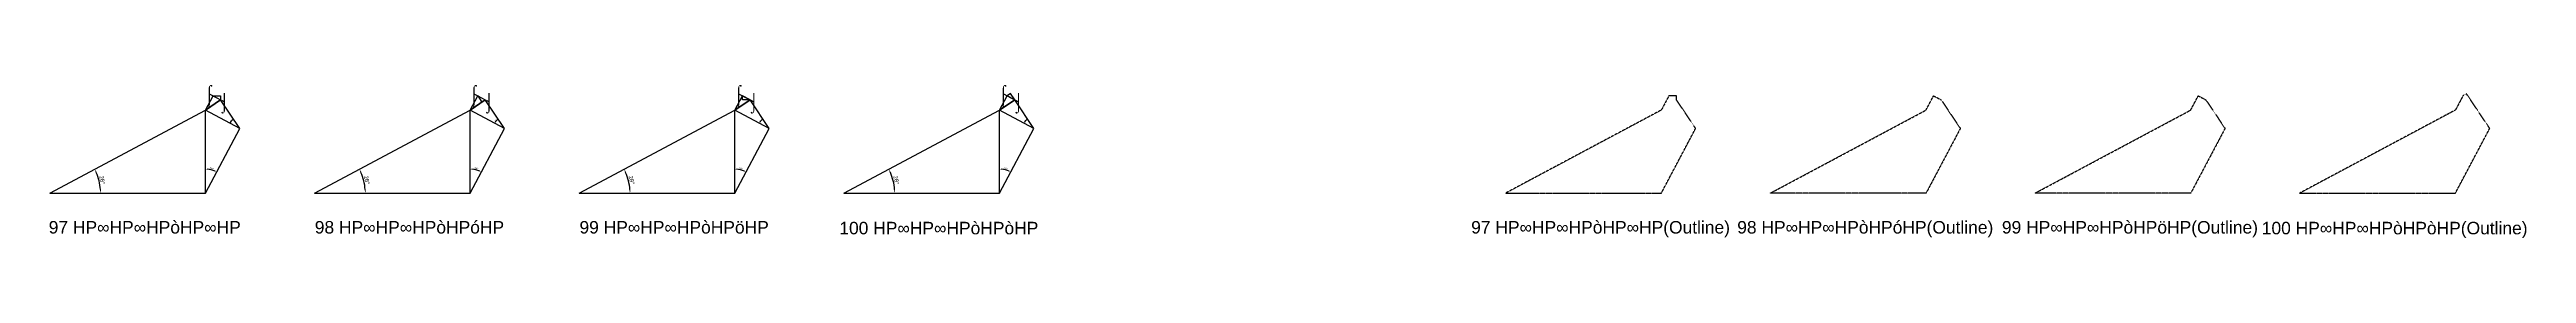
# Model space of a CAD drawing. Header units: millimetres. Extents: x 130683 to 598801, y -2841579 to 24518.
# Drawn here: x 207343 to 445803, y -854182 to -839481 of the extents above; entities that cross this region are included whole.
import ezdxf
from ezdxf.enums import TextEntityAlignment as Align

# ---------------------------------------------------------------- set-up
doc = ezdxf.new("R2010")
doc.units = ezdxf.units.MM
doc.header["$PDMODE"] = 35
doc.linetypes.add('DASHED', pattern=[19.05, 12.7, -6.35])
for name, color, linetype in [('BASE', 170, 'Continuous'), ('HYPOTENUSE', 20, 'Continuous'), ('PERPENDICULAR', 90, 'Continuous')]:
    doc.layers.add(name, color=color, linetype=linetype)
doc.styles.add('Arial', font='arial.ttf')
doc.dimstyles.new('ISO-25', dxfattribs={"dimtxt": 250, "dimasz": 100, "dimexe": 1.25, "dimexo": 0.625, "dimgap": 100, "dimtad": 1, "dimdec": 0, "dimtxsty": 'Arial', "dimcen": 2.5, "dimadec": 0, "dimazin": 0, "dimtfac": 1, "dimtdec": 0, "dimtmove": 0, "dimatfit": 3, "dimfxl": 1, "dimarcsym": 0})

# ---------------------------------------------------------------- blocks, each defined once
blk = doc.blocks.new('*D2')
at = {"color": 0, "lineweight": -2, "ltscale": 100, "transparency": 16777216}
blk.add_arc((0, 0), 4906, 4.08845, 23.91155, dxfattribs=at)
at = {"color": 0, "ltscale": 100, "transparency": 16777216}
for points in [[(4432, 1963), (4537, 2014), (4332, 2303)], [(4952, 352), (4835, 348), (4906, 0)]]:
    blk.add_solid(points, dxfattribs=at)
at = {"layer": 'Defpoints', "color": 0, "ltscale": 100, "transparency": 16777216}
for p in [(15000, 7976), (0, 0), (0, 0), (4841, 796), (15000, 0)]:
    blk.add_point(p, dxfattribs=at)
at = {"color": 0, "ltscale": 100, "transparency": 16777216, "insert": (5055, 1260), "char_height": 400, "attachment_point": 5, "rotation": 284, "style": 'Arial'}
blk.add_mtext('28°', dxfattribs=at)
blk = doc.blocks.new('GTN')
at = {"layer": 'BASE'}
blk.add_line((0, 0), (15000, 0), dxfattribs=at)
at = {"layer": 'HYPOTENUSE'}
blk.add_line((0, 0), (15000, 7975.6), dxfattribs=at)
at = {"layer": 'PERPENDICULAR'}
blk.add_line((15000, 0), (15000, 7975.6), dxfattribs=at)
at = {"color": 4, "ltscale": 100}
dim = blk.add_angular_dim_2l(base=(4841, 795.6), line1=((0, 0), (15000, 0)), line2=((0, 0), (15000, 7975.6)), dimstyle='ISO-25', override={"dimtxt": 400, "dimasz": 350, "dimgap": 100}, dxfattribs=at)
dim.commit()
dim.dimension.update_dxf_attribs({"geometry": '*D2', "text_midpoint": (5055.4, 1260.5)})

msp = doc.modelspace()

# ---------------------------------------------------------------- linework, layer by layer
at = {"linetype": 'DASHED', "ltscale": 70}
for p, q in [((222721, -840334), (224178, -841109)), ((248203, -840334), (249661, -841109)), ((273686, -840334), (275144, -841109)), ((299169, -840334), (300626, -841109))]:
    msp.add_line(p, q, dxfattribs=at)
at = {"linetype": 'DASHED'}
for points in [[(363240, -840528), (362512, -841898), (347512, -849874), (362512, -849874), (365818, -843656), (363969, -840915), (363969, -840528)], [(389452, -840915), (391301, -843656), (387995, -849874), (372995, -849874), (387995, -841898), (388723, -840528)], [(414935, -840915), (416783, -843656), (413477, -849874), (398477, -849874), (413477, -841898), (414206, -840528)], [(439689, -840528), (438960, -841898), (423960, -849874), (438960, -849874), (442266, -843656), (440010, -840311)]]:
    msp.add_lwpolyline(points, close=True, dxfattribs=at)

# ---------------------------------------------------------------- block references
at = {"linetype": 'DASHED', "ltscale": 100}
for p, xscale, yscale, zscale, rotation in [((222356, -841898), -0.103473198247351, 0.103473198247351, 0.103473198247351, 242), ((225662, -843656), 0.220403548264628, 0.220403548264628, 0.220403548264628, 124), ((223085, -840528), -0.04857772408763798, 0.04857772408763799, 0.04857772408763799, 180), ((247839, -841898), -0.103473198247351, 0.103473198247351, 0.103473198247351, 242), ((251145, -843656), 0.220403548264628, 0.220403548264628, 0.220403548264628, 124), ((248568, -840528), 0.04857772408763799, 0.04857772408763799, 0.04857772408763799, 303.9999999999994), ((273322, -841898), -0.103473198247351, 0.103473198247351, 0.103473198247351, 242), ((276628, -843656), 0.220403548264628, 0.220403548264628, 0.220403548264628, 124), ((274779, -840915), -0.048577724087638, 0.04857772408763799, 0.048577724087638, 359.9999999999994), ((298805, -841898), -0.103473198247351, 0.103473198247351, 0.103473198247351, 242), ((302111, -843656), 0.220403548264628, 0.220403548264628, 0.220403548264628, 124), ((300262, -840915), 0.048577724087638, 0.048577724087638, 0.048577724087638, 123.9999999999994), ((222356, -849874), 0.4694715627858909, 0.4694715627858909, 0.4694715627858909, 62), ((247839, -849874), 0.4694715627858909, 0.4694715627858909, 0.4694715627858909, 62), ((273322, -849874), 0.4694715627858909, 0.4694715627858909, 0.4694715627858909, 62), ((298805, -849874), 0.4694715627858909, 0.4694715627858909, 0.4694715627858909, 62)]:
    msp.add_blockref('GTN', p, dxfattribs=dict(at, xscale=xscale, yscale=yscale, zscale=zscale, rotation=rotation))
at = {"linetype": 'DASHED'}
for p in [(207356, -849874), (232839, -849874), (258322, -849874), (283805, -849874)]:
    msp.add_blockref('GTN', p, dxfattribs=at)

# ---------------------------------------------------------------- texts
at = {"linetype": 'DASHED', "ltscale": 100, "style": 'Arial'}
for s, p in [('⌠', (222721, -840334)), ('⌡', (224178, -841109)), ('⌠', (248203, -840334)), ('⌡', (249661, -841109)), ('⌠', (273686, -840334)), ('⌡', (275144, -841109)), ('⌠', (299169, -840334)), ('⌡', (300626, -841109)), ('97 HP∞HP∞HPòHP∞HP', (216509, -853145)), ('98 HP∞HP∞HPòHPóHP', (241992, -853145)), ('99 HP∞HP∞HPòHPöHP', (267475, -853145)), ('100 HP∞HP∞HPòHPòHP', (292958, -853221)), ('97 HP∞HP∞HPòHP∞HP(Outline)', (356665, -853145)), ('98 HP∞HP∞HPòHPóHP(Outline)', (382148, -853145)), ('99 HP∞HP∞HPòHPöHP(Outline)', (407630, -853145)), ('100 HP∞HP∞HPòHPòHP(Outline)', (433113, -853221))]:
    msp.add_text(s, height=1200, dxfattribs=at).set_placement(p, align=Align.MIDDLE_CENTER)

doc.saveas('drawing.dxf')
